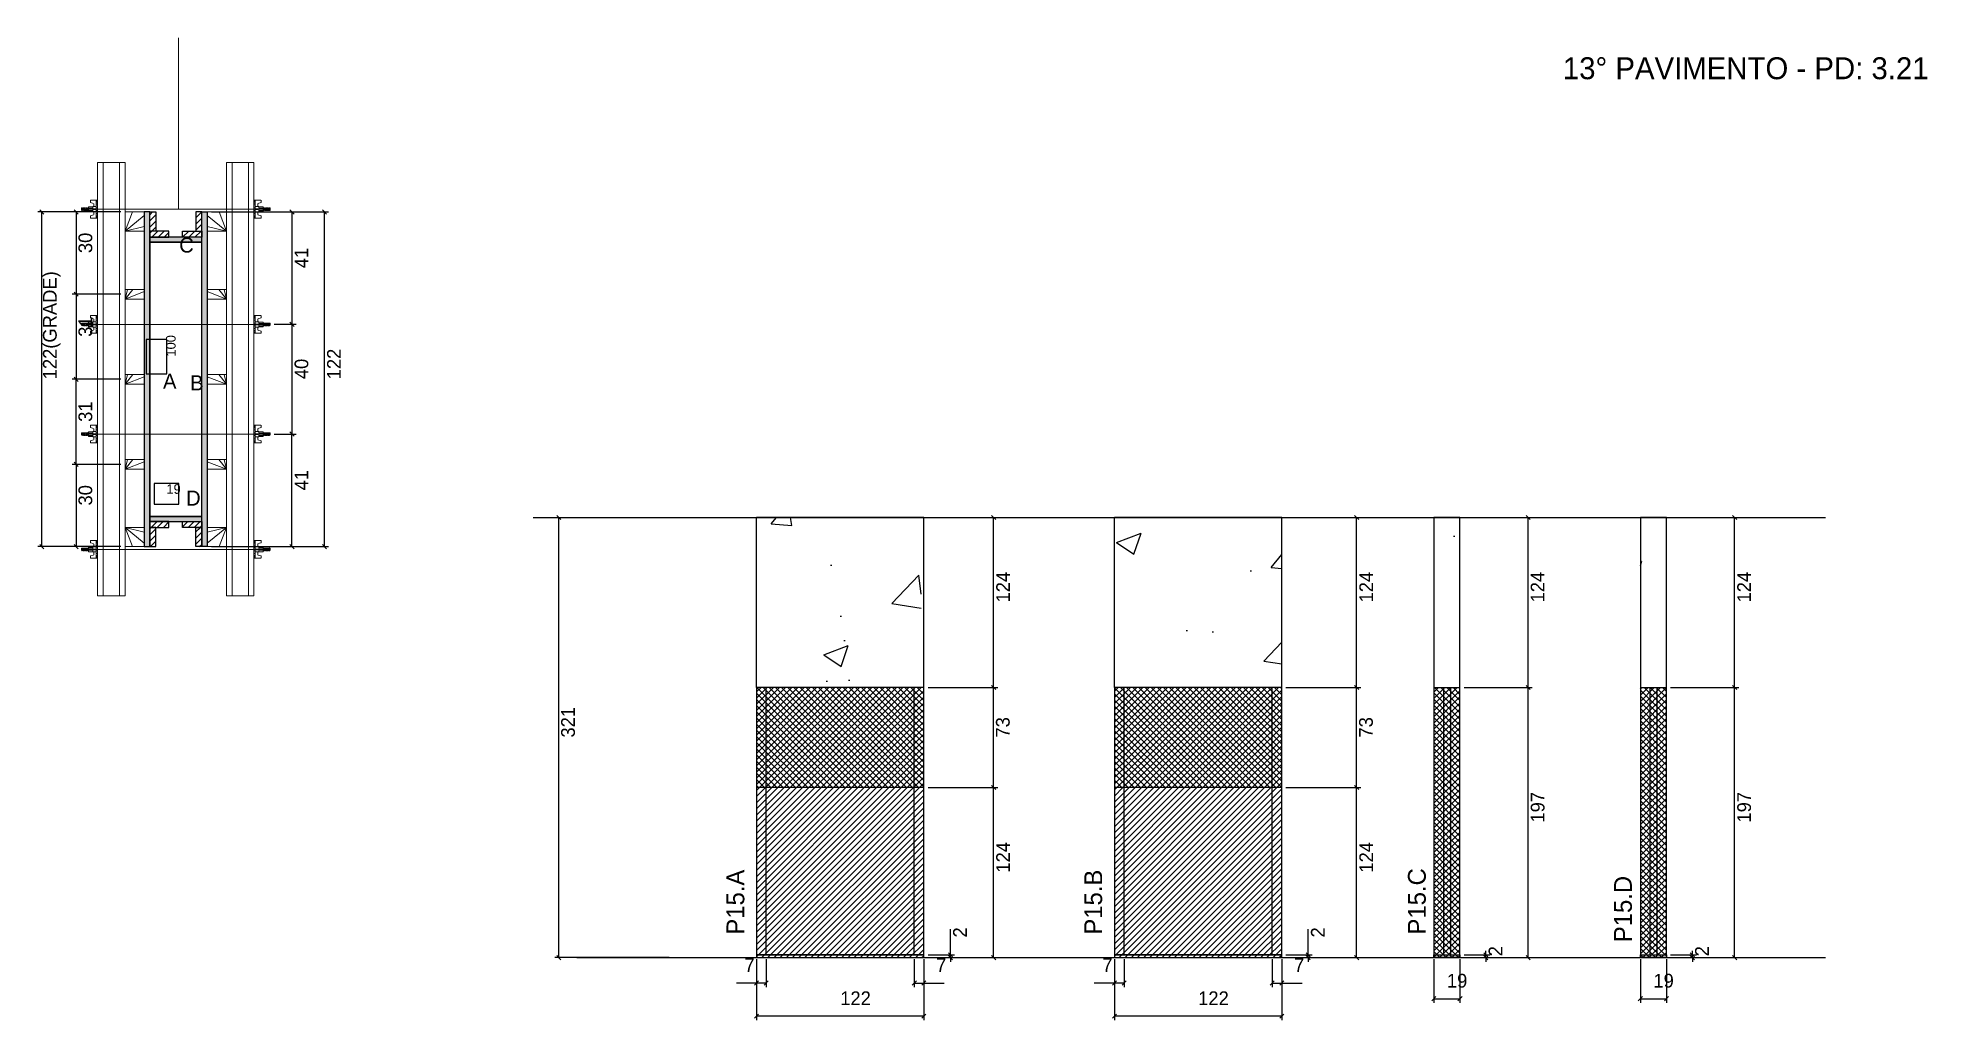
# Model space of a CAD drawing. Header units: metres. Extents: x 7653 to 9030, y 8696 to 9413.
import ezdxf

# ---------------------------------------------------------------- set-up
doc = ezdxf.new("R2010")
doc.units = ezdxf.units.M
for name, color, linetype in [('CHAPA', 7, 'Continuous'), ('COTA', 7, 'Continuous'), ('Hachura', 7, 'Continuous'), ('Madeira', 7, 'Continuous'), ('NIVEL 2° PAV.', 7, 'Continuous'), ('NOMENCLATURA', 7, 'Continuous'), ('Nível', 7, 'Continuous'), ('Painéis', 7, 'Continuous'), ('Perfil Metálico', 7, 'Continuous'), ('SARR_2.2x7', 7, 'Continuous'), ('SARRAFO', 7, 'Continuous'), ('Texto Seção', 7, 'Continuous'), ('TEXTO_GERAL', 7, 'Continuous')]:
    doc.layers.add(name, color=color, linetype=linetype)

msp = doc.modelspace()

# ---------------------------------------------------------------- texts
at = {"layer": 'COTA', "color": 241, "lineweight": 25}
for s, p in [('30', (7692.8, 9255.8)), ('41', (7850.3, 9244.8)), ('122(GRADE)', (7666.9, 9163.8)), ('31', (7692.8, 9194.8)), ('40', (7850.3, 9163.9)), ('122', (7874, 9163.8)), ('31', (7692.8, 9132.8)), ('41', (7850.3, 9082.8)), ('30', (7692.8, 9071.8))]:
    msp.add_text(s, height=10, rotation=90, dxfattribs=at).set_placement(p)
at = {"layer": 'COTA', "color": 1, "lineweight": 25}
msp.add_text('100', height=7, rotation=90, dxfattribs=at).set_placement((7753.6, 9180.4))
msp.add_text('19', height=7, dxfattribs=at).set_placement((7746.9, 9080.3))
at = {"layer": 'COTA', "color": 240, "lineweight": 25}
for s, p in [('124', (8361.7, 9001.1)), ('124', (8626.4, 9001.1)), ('124', (8751.3, 9001.1)), ('124', (8901.8, 9001.1)), ('73', (8361.5, 8902.6)), ('73', (8626.2, 8902.6)), ('197', (8751.3, 8840.6)), ('197', (8901.8, 8840.6)), ('124', (8361.7, 8804.1)), ('124', (8626.4, 8804.1)), ('2', (8330.3, 8756.8)), ('2', (8591.1, 8756.8)), ('2', (8720.6, 8743.1)), ('2', (8871.1, 8743.1))]:
    msp.add_text(s, height=10, rotation=90, dxfattribs=at).set_placement(p)
for s, p in [('7', (8168.2, 8731.7)), ('7', (8307.9, 8731.7)), ('7', (8429, 8731.7)), ('7', (8568.8, 8731.7)), ('122', (8238, 8707.5)), ('122', (8498.9, 8707.5)), ('19', (8680.2, 8720.3)), ('19', (8830.7, 8720.3))]:
    msp.add_text(s, height=10, dxfattribs=at).set_placement(p)
at = {"layer": 'NIVEL 2° PAV.', "color": 240, "lineweight": 25}
msp.add_text('321', height=10, rotation=90, dxfattribs=at).set_placement((8044.6, 8902.6))
at = {"layer": 'NOMENCLATURA', "color": 2, "lineweight": 25}
msp.add_text('13° PAVIMENTO - PD: 3.21', height=16, dxfattribs=at).set_placement((8764.7, 9382.6))
at = {"layer": 'Texto Seção', "color": 7, "lineweight": 15}
for s, p in [('P15.A', (8168.1, 8758.9)), ('P15.B', (8428.9, 8758.9)), ('P15.C', (8664.8, 8759)), ('P15.D', (8815, 8753.4))]:
    msp.add_text(s, height=13, rotation=90, dxfattribs=at).set_placement(p)
at = {"layer": 'TEXTO_GERAL', "color": 7, "lineweight": 25}
for s, p in [('C', (7756.2, 9256.2)), ('A', (7744.4, 9156.9)), ('B', (7764.2, 9155.7)), ('D', (7761.2, 9071.7))]:
    msp.add_text(s, height=11, dxfattribs=at).set_placement(p)

# ---------------------------------------------------------------- hatches: boundary and pattern name
at = {"layer": 'COTA'}
h = msp.add_hatch(dxfattribs=at)
h.set_pattern_fill('AR-CONC')
h.paths.add_polyline_path([(8177, 9063.1), (8177, 8939.1), (8297, 8939.1), (8297, 9063.1), (8177, 9063.1)])
h = msp.add_hatch(dxfattribs=at)
h.set_pattern_fill('AR-CONC')
h.paths.add_polyline_path([(8437.9, 9063.1), (8437.9, 8939.1), (8559.9, 8939.1), (8559.9, 9063.1), (8437.9, 9063.1)])
h = msp.add_hatch(dxfattribs=at)
h.set_pattern_fill('AR-CONC')
h.paths.add_polyline_path([(8689.7, 8939.1), (8689.7, 9063.1), (8670.7, 9063.1), (8670.7, 8939.1), (8689.7, 8939.1)])
h = msp.add_hatch(dxfattribs=at)
h.set_pattern_fill('AR-CONC')
h.paths.add_polyline_path([(8840.2, 8939.1), (8840.2, 9063.1), (8821.2, 9063.1), (8821.2, 8939.1), (8840.2, 8939.1), (8840.2, 8939.1)])
at = {"layer": 'Hachura'}
h = msp.add_hatch(color=7, dxfattribs=at)
h.dxf.hatch_style = 1
h.paths.add_polyline_path([(7734.7, 9285.8), (7730.7, 9285.8), (7730.7, 9041.8), (7734.7, 9041.8), (7734.7, 9285.8)])
h = msp.add_hatch(color=7, dxfattribs=at)
h.dxf.hatch_style = 1
h.paths.add_polyline_path([(7734.7, 9285.8), (7730.7, 9285.8), (7730.7, 9041.8), (7734.7, 9041.8), (7734.7, 9285.8)])
h = msp.add_hatch(dxfattribs=at)
h.set_pattern_fill('ANSI31')
h.paths.add_polyline_path([(7734.7, 9271.8), (7739.1, 9271.8), (7739.1, 9285.8), (7734.7, 9285.8), (7734.7, 9271.8)])
h = msp.add_hatch(dxfattribs=at)
h.set_pattern_fill('ANSI31')
h.paths.add_polyline_path([(7772.7, 9271.8), (7768.3, 9271.8), (7768.3, 9285.8), (7772.7, 9285.8), (7772.7, 9271.8)])
h = msp.add_hatch(color=7, dxfattribs=at)
h.dxf.hatch_style = 1
h.paths.add_polyline_path([(7772.7, 9285.8), (7776.7, 9285.8), (7776.7, 9041.8), (7772.7, 9041.8), (7772.7, 9285.8)])
h = msp.add_hatch(color=7, dxfattribs=at)
h.dxf.hatch_style = 1
h.paths.add_polyline_path([(7772.7, 9285.8), (7776.7, 9285.8), (7776.7, 9041.8), (7772.7, 9041.8), (7772.7, 9285.8)])
h = msp.add_hatch(dxfattribs=at)
h.set_pattern_fill('ANSI31')
h.paths.add_polyline_path([(7734.7, 9267.4), (7734.7, 9271.8), (7748.7, 9271.8), (7748.7, 9267.4), (7734.7, 9267.4)])
h = msp.add_hatch(dxfattribs=at)
h.set_pattern_fill('ANSI31')
h.paths.add_polyline_path([(7772.7, 9267.4), (7772.7, 9271.8), (7758.7, 9271.8), (7758.7, 9267.4), (7772.7, 9267.4)])
h = msp.add_hatch(color=7, dxfattribs=at)
h.dxf.hatch_style = 1
h.paths.add_polyline_path([(7772.7, 9263.8), (7772.7, 9267.4), (7734.7, 9267.4), (7734.7, 9263.8), (7772.7, 9263.8)])
h = msp.add_hatch(color=7, dxfattribs=at)
h.dxf.hatch_style = 1
h.paths.add_polyline_path([(7772.7, 9263.8), (7772.7, 9267.4), (7734.7, 9267.4), (7734.7, 9263.8), (7772.7, 9263.8)])
h = msp.add_hatch(color=7, dxfattribs=at)
h.dxf.hatch_style = 1
h.paths.add_polyline_path([(7772.7, 9060.2), (7772.7, 9063.8), (7734.7, 9063.8), (7734.7, 9060.2), (7772.7, 9060.2)])
h = msp.add_hatch(color=7, dxfattribs=at)
h.dxf.hatch_style = 1
h.paths.add_polyline_path([(7772.7, 9060.2), (7772.7, 9063.8), (7734.7, 9063.8), (7734.7, 9060.2), (7772.7, 9060.2)])
h = msp.add_hatch(dxfattribs=at)
h.set_pattern_fill('ANSI31')
h.paths.add_polyline_path([(7734.7, 9055.8), (7734.7, 9060.2), (7748.7, 9060.2), (7748.7, 9055.8), (7734.7, 9055.8)])
h = msp.add_hatch(dxfattribs=at)
h.set_pattern_fill('ANSI31')
h.paths.add_polyline_path([(7734.7, 9055.8), (7739.1, 9055.8), (7739.1, 9041.8), (7734.7, 9041.8), (7734.7, 9055.8)])
h = msp.add_hatch(dxfattribs=at)
h.set_pattern_fill('ANSI31')
h.paths.add_polyline_path([(7772.7, 9055.8), (7772.7, 9060.2), (7758.7, 9060.2), (7758.7, 9055.8), (7772.7, 9055.8)])
h = msp.add_hatch(dxfattribs=at)
h.set_pattern_fill('ANSI31')
h.paths.add_polyline_path([(7772.7, 9055.8), (7768.3, 9055.8), (7768.3, 9041.8), (7772.7, 9041.8), (7772.7, 9055.8)])
h = msp.add_hatch(dxfattribs=at)
h.set_pattern_fill('ANSI37')
h.paths.add_polyline_path([(8177, 8939.1), (8177, 8866.1), (8299, 8866.1), (8299, 8939.1), (8177, 8939.1), (8177, 8939.1)])
h = msp.add_hatch(dxfattribs=at)
h.set_pattern_fill('ANSI37')
h.paths.add_polyline_path([(8437.9, 8939.1), (8437.9, 8866.1), (8559.9, 8866.1), (8559.9, 8939.1), (8437.9, 8939.1)])
h = msp.add_hatch(dxfattribs=at)
h.set_pattern_fill('ANSI37')
h.paths.add_polyline_path([(8689.7, 8742.1), (8689.7, 8939.1), (8670.7, 8939.1), (8670.7, 8742.1), (8689.7, 8742.1), (8689.7, 8742.1)])
h = msp.add_hatch(dxfattribs=at)
h.set_pattern_fill('ANSI37')
h.paths.add_polyline_path([(8840.2, 8742.1), (8840.2, 8939.1), (8821.2, 8939.1), (8821.2, 8742.1), (8840.2, 8742.1), (8840.2, 8742.1)])
h = msp.add_hatch(dxfattribs=at)
h.set_pattern_fill('ANSI31')
h.paths.add_polyline_path([(8299, 8866.1), (8177, 8866.1), (8177, 8742.1), (8299, 8742.1), (8299, 8866.1)])
h = msp.add_hatch(dxfattribs=at)
h.set_pattern_fill('ANSI31')
h.paths.add_polyline_path([(8559.9, 8866.1), (8437.9, 8866.1), (8437.9, 8742.1), (8559.9, 8742.1), (8559.9, 8866.1)])

# ---------------------------------------------------------------- linework, layer by layer
at = {"layer": 'CHAPA', "color": 1, "lineweight": 25}
for points in [[(7734.7, 9285.8), (7730.7, 9285.8), (7730.7, 9041.8), (7734.7, 9041.8)], [(7734.7, 9285.8), (7730.7, 9285.8), (7730.7, 9041.8), (7734.7, 9041.8)], [(7772.7, 9285.8), (7776.7, 9285.8), (7776.7, 9041.8), (7772.7, 9041.8)], [(7772.7, 9285.8), (7776.7, 9285.8), (7776.7, 9041.8), (7772.7, 9041.8)], [(7772.7, 9263.8), (7772.7, 9267.4), (7734.7, 9267.4), (7734.7, 9263.8)], [(7772.7, 9263.8), (7772.7, 9267.4), (7734.7, 9267.4), (7734.7, 9263.8)], [(7772.7, 9060.2), (7772.7, 9063.8), (7734.7, 9063.8), (7734.7, 9060.2)], [(7772.7, 9060.2), (7772.7, 9063.8), (7734.7, 9063.8), (7734.7, 9060.2)]]:
    msp.add_lwpolyline(points, close=True, dxfattribs=at)
at = {"layer": 'COTA', "color": 241, "lineweight": 25}
for p, q in [((7713.7, 9285.8), (7653.1, 9285.8)), ((7656.1, 9041.8), (7656.1, 9285.8)), ((7713.7, 9285.8), (7678.1, 9285.8)), ((7681.1, 9285.8), (7681.1, 9225.8)), ((7779.7, 9285.8), (7865.1, 9285.8)), ((7813.7, 9285.8), (7841.4, 9285.8)), ((7838.4, 9285.8), (7838.4, 9203.9)), ((7862.1, 9041.8), (7862.1, 9285.8)), ((7713.7, 9225.8), (7678.1, 9225.8)), ((7713.7, 9225.8), (7678.1, 9225.8)), ((7681.1, 9225.8), (7681.1, 9163.8)), ((7825.5, 9203.9), (7841.4, 9203.9)), ((7825.5, 9203.9), (7841.4, 9203.9)), ((7838.4, 9203.9), (7838.4, 9123.9)), ((7713.7, 9163.8), (7678.1, 9163.8)), ((7713.7, 9163.8), (7678.1, 9163.8)), ((7681.1, 9101.8), (7681.1, 9163.8)), ((7825.5, 9123.9), (7841.4, 9123.9)), ((7825.5, 9123.9), (7841.4, 9123.9)), ((7838.4, 9041.8), (7838.4, 9123.9)), ((7713.7, 9101.8), (7678.1, 9101.8)), ((7713.7, 9101.8), (7678.1, 9101.8)), ((7681.1, 9101.8), (7681.1, 9041.8)), ((8299, 9063.1), (8177, 9063.1)), ((8177, 8939.1), (8177, 9063.1)), ((8299, 8939.1), (8299, 9063.1)), ((8559.9, 9063.1), (8437.9, 9063.1)), ((8437.9, 8939.1), (8437.9, 9063.1)), ((8559.9, 8939.1), (8559.9, 9063.1)), ((7713.7, 9041.8), (7653.1, 9041.8)), ((7713.7, 9041.8), (7678.1, 9041.8)), ((7779.7, 9041.8), (7865.1, 9041.8)), ((7813.7, 9041.8), (7841.4, 9041.8))]:
    msp.add_line(p, q, dxfattribs=at)
at = {"layer": 'COTA', "color": 0, "lineweight": 25}
for p, q in [((7657.6, 9284.3), (7654.6, 9287.3)), ((7682.6, 9284.3), (7679.6, 9287.3)), ((7839.9, 9284.3), (7836.9, 9287.3)), ((7863.6, 9284.3), (7860.6, 9287.3)), ((7679.6, 9227.3), (7682.6, 9224.3)), ((7682.6, 9224.3), (7679.6, 9227.3)), ((7836.9, 9205.4), (7839.9, 9202.4)), ((7839.9, 9202.4), (7836.9, 9205.4)), ((7679.6, 9165.3), (7682.6, 9162.3)), ((7682.6, 9162.3), (7679.6, 9165.3)), ((7839.9, 9122.4), (7836.9, 9125.4)), ((7836.9, 9125.4), (7839.9, 9122.4)), ((7682.6, 9100.3), (7679.6, 9103.3)), ((7679.6, 9103.3), (7682.6, 9100.3)), ((8351.3, 9061.6), (8348.3, 9064.6)), ((8615.9, 9061.6), (8612.9, 9064.6)), ((8740.9, 9061.6), (8737.9, 9064.6)), ((8891.4, 9061.6), (8888.4, 9064.6)), ((7654.6, 9043.3), (7657.6, 9040.3)), ((7679.6, 9043.3), (7682.6, 9040.3)), ((7836.9, 9043.3), (7839.9, 9040.3)), ((7860.6, 9043.3), (7863.6, 9040.3)), ((8351.3, 8937.6), (8348.3, 8940.6)), ((8348.3, 8940.6), (8351.3, 8937.6)), ((8615.9, 8937.6), (8612.9, 8940.6)), ((8612.9, 8940.6), (8615.9, 8937.6)), ((8737.9, 8940.6), (8740.9, 8937.6)), ((8740.9, 8937.6), (8737.9, 8940.6)), ((8888.4, 8940.6), (8891.4, 8937.6)), ((8891.4, 8937.6), (8888.4, 8940.6)), ((8351.3, 8864.6), (8348.3, 8867.6)), ((8348.3, 8867.6), (8351.3, 8864.6)), ((8615.9, 8864.6), (8612.9, 8867.6)), ((8612.9, 8867.6), (8615.9, 8864.6)), ((8316.8, 8745.6), (8319.8, 8742.6)), ((8577.6, 8745.6), (8580.6, 8742.6)), ((8707.1, 8745.6), (8710.1, 8742.6)), ((8857.6, 8745.6), (8860.6, 8742.6)), ((8319.8, 8740.6), (8316.8, 8743.6)), ((8348.3, 8743.6), (8351.3, 8740.6)), ((8580.6, 8740.6), (8577.6, 8743.6)), ((8612.9, 8743.6), (8615.9, 8740.6)), ((8710.1, 8740.6), (8707.1, 8743.6)), ((8737.9, 8743.6), (8740.9, 8740.6)), ((8860.6, 8740.6), (8857.6, 8743.6)), ((8888.4, 8743.6), (8891.4, 8740.6)), ((8178.5, 8725.1), (8175.5, 8722.1)), ((8182.5, 8722.1), (8185.5, 8725.1)), ((8293.5, 8725.1), (8290.5, 8722.1)), ((8297.5, 8722.1), (8300.5, 8725.1)), ((8439.4, 8725.1), (8436.4, 8722.1)), ((8443.4, 8722.1), (8446.4, 8725.1)), ((8554.4, 8725.1), (8551.4, 8722.1)), ((8558.4, 8722.1), (8561.4, 8725.1)), ((8672.2, 8713.7), (8669.2, 8710.7)), ((8688.2, 8710.7), (8691.2, 8713.7)), ((8822.7, 8713.7), (8819.7, 8710.7)), ((8838.7, 8710.7), (8841.7, 8713.7)), ((8178.5, 8701), (8175.5, 8698)), ((8297.5, 8698), (8300.5, 8701)), ((8439.4, 8701), (8436.4, 8698)), ((8558.4, 8698), (8561.4, 8701))]:
    msp.add_line(p, q, dxfattribs=at)
at = {"layer": 'COTA', "color": 180, "lineweight": 25}
for p, q in [((7747.1, 9192.9), (7732.1, 9192.9)), ((7732.1, 9192.9), (7732.1, 9167.9)), ((7747.1, 9167.9), (7747.1, 9192.9)), ((7732.1, 9167.9), (7747.1, 9167.9)), ((7755.9, 9087.8), (7737.9, 9087.8)), ((7737.9, 9087.8), (7737.9, 9072.8)), ((7755.9, 9072.8), (7755.9, 9087.8)), ((7737.9, 9072.8), (7755.9, 9072.8))]:
    msp.add_line(p, q, dxfattribs=at)
at = {"layer": 'COTA', "color": 4, "lineweight": 25}
for p, q in [((8302, 9063.1), (8352.8, 9063.1)), ((8349.8, 8939.1), (8349.8, 9063.1)), ((8562.9, 9063.1), (8617.4, 9063.1)), ((8614.4, 8939.1), (8614.4, 9063.1)), ((8692.7, 9063.1), (8742.4, 9063.1)), ((8739.4, 8939.1), (8739.4, 9063.1)), ((8843.2, 9063.1), (8892.9, 9063.1)), ((8889.9, 8939.1), (8889.9, 9063.1)), ((8302, 8939.1), (8352.8, 8939.1)), ((8302, 8939.1), (8352.8, 8939.1)), ((8349.8, 8866.1), (8349.8, 8939.1)), ((8562.9, 8939.1), (8617.4, 8939.1)), ((8562.9, 8939.1), (8617.4, 8939.1)), ((8614.4, 8866.1), (8614.4, 8939.1)), ((8692.7, 8939.1), (8742.4, 8939.1)), ((8692.7, 8939.1), (8742.4, 8939.1)), ((8739.4, 8742.1), (8739.4, 8939.1)), ((8843.2, 8939.1), (8892.9, 8939.1)), ((8843.2, 8939.1), (8892.9, 8939.1)), ((8889.9, 8742.1), (8889.9, 8939.1)), ((8302, 8866.1), (8352.8, 8866.1)), ((8302, 8866.1), (8352.8, 8866.1)), ((8349.8, 8742.1), (8349.8, 8866.1)), ((8562.9, 8866.1), (8617.4, 8866.1)), ((8562.9, 8866.1), (8617.4, 8866.1)), ((8614.4, 8742.1), (8614.4, 8866.1)), ((8318.3, 8744.1), (8318.3, 8762.9)), ((8579.1, 8744.1), (8579.1, 8762.9)), ((8708.6, 8744.1), (8708.6, 8747.1)), ((8859.1, 8744.1), (8859.1, 8747.1)), ((8177, 8741.1), (8177, 8696.5)), ((8177, 8739.1), (8177, 8720.6)), ((8184, 8741.1), (8184, 8720.6)), ((8292, 8741.1), (8292, 8720.6)), ((8299, 8741.1), (8299, 8696.5)), ((8299, 8739.1), (8299, 8720.6)), ((8302, 8744.1), (8321.3, 8744.1)), ((8302, 8742.1), (8321.3, 8742.1)), ((8302, 8742.1), (8352.8, 8742.1)), ((8318.3, 8742.1), (8318.3, 8744.1)), ((8318.3, 8742.1), (8318.3, 8739.1)), ((8437.9, 8741.1), (8437.9, 8696.5)), ((8437.9, 8739.1), (8437.9, 8720.6)), ((8444.9, 8741.1), (8444.9, 8720.6)), ((8552.9, 8741.1), (8552.9, 8720.6)), ((8559.9, 8741.1), (8559.9, 8696.5)), ((8559.9, 8739.1), (8559.9, 8720.6)), ((8562.9, 8744.1), (8582.1, 8744.1)), ((8562.9, 8742.1), (8582.1, 8742.1)), ((8562.9, 8742.1), (8617.4, 8742.1)), ((8579.1, 8742.1), (8579.1, 8744.1)), ((8579.1, 8742.1), (8579.1, 8739.1)), ((8670.7, 8741.1), (8670.7, 8709.2)), ((8689.7, 8741.1), (8689.7, 8709.2)), ((8692.7, 8744.1), (8711.6, 8744.1)), ((8692.7, 8742.1), (8711.6, 8742.1)), ((8692.7, 8742.1), (8742.4, 8742.1)), ((8708.6, 8742.1), (8708.6, 8744.1)), ((8708.6, 8742.1), (8708.6, 8739.1)), ((8821.2, 8741.1), (8821.2, 8709.2)), ((8840.2, 8741.1), (8840.2, 8709.2)), ((8843.2, 8744.1), (8862.1, 8744.1)), ((8843.2, 8742.1), (8862.1, 8742.1)), ((8843.2, 8742.1), (8892.9, 8742.1)), ((8859.1, 8742.1), (8859.1, 8744.1)), ((8859.1, 8742.1), (8859.1, 8739.1)), ((8177, 8723.6), (8162.3, 8723.6)), ((8184, 8723.6), (8177, 8723.6)), ((8292, 8723.6), (8299, 8723.6)), ((8299, 8723.6), (8313.8, 8723.6)), ((8437.9, 8723.6), (8423.2, 8723.6)), ((8444.9, 8723.6), (8437.9, 8723.6)), ((8552.9, 8723.6), (8559.9, 8723.6)), ((8559.9, 8723.6), (8574.6, 8723.6)), ((8670.7, 8712.2), (8689.7, 8712.2)), ((8821.2, 8712.2), (8840.2, 8712.2)), ((8299, 8699.5), (8177, 8699.5)), ((8559.9, 8699.5), (8437.9, 8699.5))]:
    msp.add_line(p, q, dxfattribs=at)
at = {"layer": 'COTA', "color": 241, "lineweight": 25}
for points in [[(8689.7, 8939.1), (8689.7, 9063.1), (8670.7, 9063.1), (8670.7, 8939.1)], [(8840.2, 8939.1), (8840.2, 9063.1), (8821.2, 9063.1), (8821.2, 8939.1)]]:
    msp.add_lwpolyline(points, dxfattribs=at)
at = {"layer": 'Hachura', "color": 0, "lineweight": 9}
for p, q in [((7685.2, 9288.8), (7684.9, 9288.5)), ((7684.9, 9288.5), (7684.9, 9287.2)), ((7685.2, 9286.9), (7684.9, 9287.2)), ((7685.5, 9288.8), (7685.2, 9288.8)), ((7685.2, 9286.9), (7685.2, 9288.8)), ((7685.9, 9286.9), (7685.2, 9288.2)), ((7685.8, 9286.8), (7685.2, 9287.9)), ((7685.2, 9287.4), (7685.6, 9286.8)), ((7685.2, 9287.2), (7685.3, 9286.9)), ((7685.5, 9288.8), (7686.5, 9286.9)), ((7685.5, 9288.8), (7686.5, 9286.9)), ((7685.6, 9288.9), (7686.7, 9286.8)), ((7686.9, 9286.8), (7685.9, 9288.9)), ((7685.9, 9286.9), (7686.5, 9286.9)), ((7686.7, 9288.8), (7686.1, 9288.8)), ((7687, 9286.9), (7686.1, 9288.8)), ((7686.7, 9288.8), (7687.7, 9286.9)), ((7686.8, 9288.9), (7687.9, 9286.8)), ((7688.1, 9286.8), (7687, 9288.9)), ((7687.7, 9286.9), (7687, 9286.9)), ((7687.9, 9288.8), (7687.2, 9288.8)), ((7688.2, 9286.9), (7687.2, 9288.8)), ((7687.4, 9288.8), (7687.2, 9288.8)), ((7687.9, 9288.8), (7688.8, 9286.9)), ((7688, 9288.9), (7689, 9286.8)), ((7689.3, 9286.8), (7688.2, 9288.9)), ((7688.4, 9286.9), (7688.2, 9286.9)), ((7689, 9288.8), (7688.4, 9288.8)), ((7689.3, 9286.9), (7688.4, 9288.8)), ((7688.4, 9286.9), (7688.8, 9286.9)), ((7689, 9288.8), (7690, 9286.9)), ((7689.3, 9286.9), (7690, 9286.9)), ((7690, 9287.7), (7689.4, 9288.9)), ((7690, 9287.9), (7689.5, 9288.8)), ((7690, 9288.8), (7689.5, 9288.8)), ((7690, 9286.1), (7690, 9289.5)), ((7690, 9289.5), (7693.2, 9289.5)), ((7690, 9288.5), (7693.2, 9288.5)), ((7690, 9286.9), (7693.2, 9286.9)), ((7693.2, 9286.1), (7690, 9286.1)), ((7690.1, 9286.1), (7690.1, 9289.5)), ((7691.5, 9294.3), (7691.5, 9292.6)), ((7691.5, 9292.6), (7693.7, 9292)), ((7691.5, 9283), (7693.7, 9283.6)), ((7691.5, 9281.4), (7691.5, 9283)), ((7696.7, 9294.3), (7691.6, 9294.3)), ((7693.2, 9289.7), (7693.2, 9285.9)), ((7695.8, 9289.7), (7693.2, 9289.7)), ((7693.2, 9285.9), (7693.2, 9286.1)), ((7693.2, 9285.9), (7693.2, 9286.1)), ((7693.2, 9285.9), (7695.8, 9285.9)), ((7695.8, 9288.1), (7693.8, 9288.1)), ((7693.8, 9287.6), (7695.8, 9287.6)), ((7694, 9291.7), (7694, 9289.7)), ((7694, 9283.9), (7694, 9285.9)), ((7695.8, 9294.3), (7695.8, 9281.4)), ((7695.8, 9294.3), (7695.8, 9289.1)), ((7695.8, 9294.1), (7696.7, 9294.1)), ((7695.8, 9293.9), (7696.7, 9293.9)), ((7695.8, 9293.6), (7696.7, 9293.6)), ((7695.8, 9293.1), (7696.7, 9293.1)), ((7695.8, 9292.3), (7696.7, 9292.3)), ((7695.8, 9290.9), (7696.7, 9290.9)), ((7695.8, 9287.8), (7695.8, 9289.7)), ((7695.8, 9289.1), (7695.8, 9288.5)), ((7695.8, 9287.8), (7696.7, 9287.8)), ((7695.8, 9284.8), (7696.7, 9284.8)), ((7695.8, 9283.4), (7696.7, 9283.4)), ((7695.8, 9282.5), (7696.7, 9282.5)), ((7695.8, 9282), (7696.7, 9282)), ((7696.1, 9288.8), (7695.9, 9288.8)), ((7695.9, 9286.8), (7696.4, 9286.8)), ((7696.5, 9288.8), (7696.1, 9288.8)), ((7696.7, 9281.4), (7696.7, 9294.3)), ((7696.7, 9282.3), (7696.7, 9290.1)), ((7810.7, 9281.4), (7810.7, 9294.3)), ((7810.7, 9294.3), (7815.8, 9294.3)), ((7811.6, 9294.1), (7810.7, 9294.1)), ((7811.6, 9293.9), (7810.7, 9293.9)), ((7811.6, 9293.6), (7810.7, 9293.6)), ((7811.6, 9293.1), (7810.7, 9293.1)), ((7811.6, 9292.3), (7810.7, 9292.3)), ((7811.6, 9290.9), (7810.7, 9290.9)), ((7810.7, 9282.3), (7810.7, 9290.1)), ((7811.6, 9287.8), (7810.7, 9287.8)), ((7811.6, 9284.8), (7810.7, 9284.8)), ((7811.6, 9283.4), (7810.7, 9283.4)), ((7811.6, 9282.5), (7810.7, 9282.5)), ((7811.6, 9282), (7810.7, 9282)), ((7810.8, 9288.8), (7811.3, 9288.8)), ((7811.5, 9286.8), (7811, 9286.8)), ((7811.3, 9288.8), (7811.5, 9288.8)), ((7811.6, 9294.3), (7811.6, 9281.4)), ((7811.6, 9294.3), (7811.6, 9289.1)), ((7811.6, 9287.8), (7811.6, 9289.7)), ((7811.6, 9289.7), (7814.2, 9289.7)), ((7811.6, 9289.1), (7811.6, 9288.5)), ((7811.6, 9288.1), (7813.6, 9288.1)), ((7813.6, 9287.6), (7811.6, 9287.6)), ((7814.2, 9285.9), (7811.6, 9285.9)), ((7813.4, 9291.7), (7813.4, 9289.7)), ((7813.4, 9283.9), (7813.4, 9285.9)), ((7815.9, 9292.6), (7813.6, 9292)), ((7815.9, 9283), (7813.6, 9283.6)), ((7814.2, 9289.7), (7814.2, 9285.9)), ((7817.4, 9289.5), (7814.2, 9289.5)), ((7817.4, 9288.5), (7814.2, 9288.5)), ((7817.4, 9286.9), (7814.2, 9286.9)), ((7814.2, 9286.1), (7817.4, 9286.1)), ((7814.2, 9285.9), (7814.2, 9286.1)), ((7814.2, 9285.9), (7814.2, 9286.1)), ((7815.9, 9294.3), (7815.9, 9292.6)), ((7815.9, 9281.4), (7815.9, 9283)), ((7817.3, 9286.1), (7817.3, 9289.5)), ((7817.4, 9286.1), (7817.4, 9289.5)), ((7817.4, 9287.7), (7818, 9288.9)), ((7818.4, 9288.8), (7817.4, 9286.9)), ((7817.4, 9287.9), (7817.9, 9288.8)), ((7817.4, 9288.8), (7817.9, 9288.8)), ((7818, 9286.9), (7817.4, 9286.9)), ((7818, 9286.9), (7819, 9288.8)), ((7818.1, 9286.8), (7819.2, 9288.9)), ((7819.4, 9288.9), (7818.4, 9286.8)), ((7818.4, 9288.8), (7819, 9288.8)), ((7819.5, 9288.8), (7818.6, 9286.9)), ((7819, 9286.9), (7818.6, 9286.9)), ((7819, 9286.9), (7819.2, 9286.9)), ((7819.2, 9286.9), (7820.2, 9288.8)), ((7819.3, 9286.8), (7820.4, 9288.9)), ((7820.6, 9288.9), (7819.5, 9286.8)), ((7819.5, 9288.8), (7820.2, 9288.8)), ((7820.7, 9288.8), (7819.7, 9286.9)), ((7819.7, 9286.9), (7820.4, 9286.9)), ((7820, 9288.8), (7820.2, 9288.8)), ((7820.4, 9286.8), (7821.5, 9288.9)), ((7820.4, 9286.9), (7821.3, 9288.8)), ((7821.8, 9288.9), (7820.7, 9286.8)), ((7820.7, 9288.8), (7821.3, 9288.8)), ((7821.9, 9288.8), (7820.9, 9286.9)), ((7821.9, 9288.8), (7820.9, 9286.9)), ((7821.5, 9286.9), (7820.9, 9286.9)), ((7821.5, 9286.9), (7822.2, 9288.2)), ((7821.6, 9286.8), (7822.2, 9287.9)), ((7822.2, 9287.4), (7821.8, 9286.8)), ((7821.9, 9288.8), (7822.2, 9288.8)), ((7822.2, 9287.2), (7822, 9286.9)), ((7822.2, 9288.8), (7822.5, 9288.5)), ((7822.2, 9286.9), (7822.2, 9288.8)), ((7822.2, 9286.9), (7822.5, 9287.2)), ((7822.5, 9288.5), (7822.5, 9287.2)), ((7695.8, 9281.4), (7691.5, 9281.4)), ((7695.8, 9281.7), (7696.7, 9281.7)), ((7695.8, 9281.5), (7696.7, 9281.5)), ((7695.8, 9281.4), (7696.7, 9281.4)), ((7811.6, 9281.7), (7810.7, 9281.7)), ((7811.6, 9281.5), (7810.7, 9281.5)), ((7811.6, 9281.4), (7810.7, 9281.4)), ((7811.6, 9281.4), (7815.9, 9281.4)), ((7685.2, 9204.8), (7684.9, 9204.5)), ((7684.9, 9204.5), (7684.9, 9203.2)), ((7685.2, 9202.9), (7684.9, 9203.2)), ((7685.5, 9204.8), (7685.2, 9204.8)), ((7685.2, 9202.9), (7685.2, 9204.8)), ((7685.9, 9202.9), (7685.2, 9204.2)), ((7685.8, 9202.8), (7685.2, 9203.9)), ((7685.2, 9203.4), (7685.6, 9202.8)), ((7685.2, 9203.2), (7685.3, 9202.9)), ((7685.5, 9204.8), (7686.5, 9202.9)), ((7685.5, 9204.8), (7686.5, 9202.9)), ((7685.6, 9204.9), (7686.7, 9202.8)), ((7686.9, 9202.8), (7685.9, 9204.9)), ((7685.9, 9202.9), (7686.5, 9202.9)), ((7686.7, 9204.8), (7686.1, 9204.8)), ((7687, 9202.9), (7686.1, 9204.8)), ((7686.7, 9204.8), (7687.7, 9202.9)), ((7686.8, 9204.9), (7687.9, 9202.8)), ((7688.1, 9202.8), (7687, 9204.9)), ((7687.7, 9202.9), (7687, 9202.9)), ((7687.9, 9204.8), (7687.2, 9204.8)), ((7688.2, 9202.9), (7687.2, 9204.8)), ((7687.4, 9204.8), (7687.2, 9204.8)), ((7687.9, 9204.8), (7688.8, 9202.9)), ((7688, 9204.9), (7689, 9202.8)), ((7689.3, 9202.8), (7688.2, 9204.9)), ((7688.4, 9202.9), (7688.2, 9202.9)), ((7689, 9204.8), (7688.4, 9204.8)), ((7689.3, 9202.9), (7688.4, 9204.8)), ((7688.4, 9202.9), (7688.8, 9202.9)), ((7689, 9204.8), (7690, 9202.9)), ((7689.3, 9202.9), (7690, 9202.9)), ((7690, 9203.7), (7689.4, 9204.9)), ((7690, 9203.9), (7689.5, 9204.8)), ((7690, 9204.8), (7689.5, 9204.8)), ((7690, 9202.1), (7690, 9205.5)), ((7690, 9205.5), (7693.2, 9205.5)), ((7690, 9204.5), (7693.2, 9204.5)), ((7690, 9202.9), (7693.2, 9202.9)), ((7693.2, 9202.1), (7690, 9202.1)), ((7690.1, 9202.1), (7690.1, 9205.5)), ((7691.5, 9210.3), (7691.5, 9208.6)), ((7691.5, 9208.6), (7693.7, 9208)), ((7691.5, 9199), (7693.7, 9199.6)), ((7696.7, 9210.3), (7691.6, 9210.3)), ((7693.2, 9205.7), (7693.2, 9201.9)), ((7695.8, 9205.7), (7693.2, 9205.7)), ((7693.2, 9201.9), (7693.2, 9202.1)), ((7693.2, 9201.9), (7693.2, 9202.1)), ((7693.2, 9201.9), (7695.8, 9201.9)), ((7695.8, 9204.1), (7693.8, 9204.1)), ((7693.8, 9203.6), (7695.8, 9203.6)), ((7694, 9207.7), (7694, 9205.7)), ((7694, 9199.9), (7694, 9201.9)), ((7695.8, 9210.3), (7695.8, 9197.4)), ((7695.8, 9210.3), (7695.8, 9205.1)), ((7695.8, 9210.1), (7696.7, 9210.1)), ((7695.8, 9209.9), (7696.7, 9209.9)), ((7695.8, 9209.6), (7696.7, 9209.6)), ((7695.8, 9209.1), (7696.7, 9209.1)), ((7695.8, 9208.3), (7696.7, 9208.3)), ((7695.8, 9206.9), (7696.7, 9206.9)), ((7695.8, 9203.8), (7695.8, 9205.7)), ((7695.8, 9205.1), (7695.8, 9204.5)), ((7695.8, 9203.8), (7696.7, 9203.8)), ((7695.8, 9200.8), (7696.7, 9200.8)), ((7695.8, 9199.4), (7696.7, 9199.4)), ((7696.1, 9204.8), (7695.9, 9204.8)), ((7695.9, 9202.8), (7696.4, 9202.8)), ((7696.5, 9204.8), (7696.1, 9204.8)), ((7696.7, 9197.4), (7696.7, 9210.3)), ((7696.7, 9198.3), (7696.7, 9206.1)), ((7810.7, 9197.4), (7810.7, 9210.3)), ((7810.7, 9210.3), (7815.8, 9210.3)), ((7811.6, 9210.1), (7810.7, 9210.1)), ((7811.6, 9209.9), (7810.7, 9209.9)), ((7811.6, 9209.6), (7810.7, 9209.6)), ((7811.6, 9209.1), (7810.7, 9209.1)), ((7811.6, 9208.3), (7810.7, 9208.3)), ((7811.6, 9206.9), (7810.7, 9206.9)), ((7810.7, 9198.3), (7810.7, 9206.1)), ((7811.6, 9203.8), (7810.7, 9203.8)), ((7811.6, 9200.8), (7810.7, 9200.8)), ((7811.6, 9199.4), (7810.7, 9199.4)), ((7810.8, 9204.8), (7811.3, 9204.8)), ((7811.5, 9202.8), (7811, 9202.8)), ((7811.3, 9204.8), (7811.5, 9204.8)), ((7811.6, 9210.3), (7811.6, 9197.4)), ((7811.6, 9210.3), (7811.6, 9205.1)), ((7811.6, 9203.8), (7811.6, 9205.7)), ((7811.6, 9205.7), (7814.2, 9205.7)), ((7811.6, 9205.1), (7811.6, 9204.5)), ((7811.6, 9204.1), (7813.6, 9204.1)), ((7813.6, 9203.6), (7811.6, 9203.6)), ((7814.2, 9201.9), (7811.6, 9201.9)), ((7813.4, 9207.7), (7813.4, 9205.7)), ((7813.4, 9199.9), (7813.4, 9201.9)), ((7815.9, 9208.6), (7813.6, 9208)), ((7815.9, 9199), (7813.6, 9199.6)), ((7814.2, 9205.7), (7814.2, 9201.9)), ((7817.4, 9205.5), (7814.2, 9205.5)), ((7817.4, 9204.5), (7814.2, 9204.5)), ((7817.4, 9202.9), (7814.2, 9202.9)), ((7814.2, 9202.1), (7817.4, 9202.1)), ((7814.2, 9201.9), (7814.2, 9202.1)), ((7814.2, 9201.9), (7814.2, 9202.1)), ((7815.9, 9210.3), (7815.9, 9208.6)), ((7817.3, 9202.1), (7817.3, 9205.5)), ((7817.4, 9202.1), (7817.4, 9205.5)), ((7817.4, 9203.7), (7818, 9204.9)), ((7818.4, 9204.8), (7817.4, 9202.9)), ((7817.4, 9203.9), (7817.9, 9204.8)), ((7817.4, 9204.8), (7817.9, 9204.8)), ((7818, 9202.9), (7817.4, 9202.9)), ((7818, 9202.9), (7819, 9204.8)), ((7818.1, 9202.8), (7819.2, 9204.9)), ((7819.4, 9204.9), (7818.4, 9202.8)), ((7818.4, 9204.8), (7819, 9204.8)), ((7819.5, 9204.8), (7818.6, 9202.9)), ((7819, 9202.9), (7818.6, 9202.9)), ((7819, 9202.9), (7819.2, 9202.9)), ((7819.2, 9202.9), (7820.2, 9204.8)), ((7819.3, 9202.8), (7820.4, 9204.9)), ((7820.6, 9204.9), (7819.5, 9202.8)), ((7819.5, 9204.8), (7820.2, 9204.8)), ((7820.7, 9204.8), (7819.7, 9202.9)), ((7819.7, 9202.9), (7820.4, 9202.9)), ((7820, 9204.8), (7820.2, 9204.8)), ((7820.4, 9202.8), (7821.5, 9204.9)), ((7820.4, 9202.9), (7821.3, 9204.8)), ((7821.8, 9204.9), (7820.7, 9202.8)), ((7820.7, 9204.8), (7821.3, 9204.8)), ((7821.9, 9204.8), (7820.9, 9202.9)), ((7821.9, 9204.8), (7820.9, 9202.9)), ((7821.5, 9202.9), (7820.9, 9202.9)), ((7821.5, 9202.9), (7822.2, 9204.2)), ((7821.6, 9202.8), (7822.2, 9203.9)), ((7822.2, 9203.4), (7821.8, 9202.8)), ((7821.9, 9204.8), (7822.2, 9204.8)), ((7822.2, 9203.2), (7822, 9202.9)), ((7822.2, 9204.8), (7822.5, 9204.5)), ((7822.2, 9202.9), (7822.2, 9204.8)), ((7822.2, 9202.9), (7822.5, 9203.2)), ((7822.5, 9204.5), (7822.5, 9203.2)), ((7691.5, 9197.4), (7691.5, 9199)), ((7695.8, 9197.4), (7691.5, 9197.4)), ((7695.8, 9198.5), (7696.7, 9198.5)), ((7695.8, 9198), (7696.7, 9198)), ((7695.8, 9197.7), (7696.7, 9197.7)), ((7695.8, 9197.5), (7696.7, 9197.5)), ((7695.8, 9197.4), (7696.7, 9197.4)), ((7811.6, 9198.5), (7810.7, 9198.5)), ((7811.6, 9198), (7810.7, 9198)), ((7811.6, 9197.7), (7810.7, 9197.7)), ((7811.6, 9197.5), (7810.7, 9197.5)), ((7811.6, 9197.4), (7810.7, 9197.4)), ((7811.6, 9197.4), (7815.9, 9197.4)), ((7815.9, 9197.4), (7815.9, 9199)), ((7685.2, 9124.8), (7684.9, 9124.5)), ((7684.9, 9124.5), (7684.9, 9123.2)), ((7685.2, 9122.9), (7684.9, 9123.2)), ((7685.5, 9124.8), (7685.2, 9124.8)), ((7685.2, 9122.9), (7685.2, 9124.8)), ((7685.9, 9122.9), (7685.2, 9124.2)), ((7685.8, 9122.8), (7685.2, 9123.9)), ((7685.2, 9123.4), (7685.6, 9122.8)), ((7685.2, 9123.2), (7685.3, 9122.9)), ((7685.5, 9124.8), (7686.5, 9122.9)), ((7685.5, 9124.8), (7686.5, 9122.9)), ((7685.6, 9124.9), (7686.7, 9122.8)), ((7686.9, 9122.8), (7685.9, 9124.9)), ((7685.9, 9122.9), (7686.5, 9122.9)), ((7686.7, 9124.8), (7686.1, 9124.8)), ((7687, 9122.9), (7686.1, 9124.8)), ((7686.7, 9124.8), (7687.7, 9122.9)), ((7686.8, 9124.9), (7687.9, 9122.8)), ((7688.1, 9122.8), (7687, 9124.9)), ((7687.7, 9122.9), (7687, 9122.9)), ((7687.9, 9124.8), (7687.2, 9124.8)), ((7688.2, 9122.9), (7687.2, 9124.8)), ((7687.4, 9124.8), (7687.2, 9124.8)), ((7687.9, 9124.8), (7688.8, 9122.9)), ((7688, 9124.9), (7689, 9122.8)), ((7689.3, 9122.8), (7688.2, 9124.9)), ((7688.4, 9122.9), (7688.2, 9122.9)), ((7689, 9124.8), (7688.4, 9124.8)), ((7689.3, 9122.9), (7688.4, 9124.8)), ((7688.4, 9122.9), (7688.8, 9122.9)), ((7689, 9124.8), (7690, 9122.9)), ((7689.3, 9122.9), (7690, 9122.9)), ((7690, 9123.7), (7689.4, 9124.9)), ((7690, 9123.9), (7689.5, 9124.8)), ((7690, 9124.8), (7689.5, 9124.8)), ((7690, 9122.1), (7690, 9125.5)), ((7690, 9125.5), (7693.2, 9125.5)), ((7690, 9124.5), (7693.2, 9124.5)), ((7690, 9122.9), (7693.2, 9122.9)), ((7693.2, 9122.1), (7690, 9122.1)), ((7690.1, 9122.1), (7690.1, 9125.5)), ((7691.5, 9130.3), (7691.5, 9128.6)), ((7691.5, 9128.6), (7693.7, 9128)), ((7691.5, 9119), (7693.7, 9119.6)), ((7691.5, 9117.4), (7691.5, 9119)), ((7695.8, 9117.4), (7691.5, 9117.4)), ((7696.7, 9130.3), (7691.6, 9130.3)), ((7693.2, 9125.7), (7693.2, 9121.9)), ((7695.8, 9125.7), (7693.2, 9125.7)), ((7693.2, 9121.9), (7693.2, 9122.1)), ((7693.2, 9121.9), (7693.2, 9122.1)), ((7693.2, 9121.9), (7695.8, 9121.9)), ((7695.8, 9124.1), (7693.8, 9124.1)), ((7693.8, 9123.6), (7695.8, 9123.6)), ((7694, 9127.7), (7694, 9125.7)), ((7694, 9119.9), (7694, 9121.9)), ((7695.8, 9130.3), (7695.8, 9117.4)), ((7695.8, 9130.3), (7695.8, 9125.1)), ((7695.8, 9130.1), (7696.7, 9130.1)), ((7695.8, 9129.9), (7696.7, 9129.9)), ((7695.8, 9129.6), (7696.7, 9129.6)), ((7695.8, 9129.1), (7696.7, 9129.1)), ((7695.8, 9128.3), (7696.7, 9128.3)), ((7695.8, 9126.9), (7696.7, 9126.9)), ((7695.8, 9123.8), (7695.8, 9125.7)), ((7695.8, 9125.1), (7695.8, 9124.5)), ((7695.8, 9123.8), (7696.7, 9123.8)), ((7695.8, 9120.8), (7696.7, 9120.8)), ((7695.8, 9119.4), (7696.7, 9119.4)), ((7695.8, 9118.5), (7696.7, 9118.5)), ((7695.8, 9118), (7696.7, 9118)), ((7695.8, 9117.7), (7696.7, 9117.7)), ((7695.8, 9117.5), (7696.7, 9117.5)), ((7695.8, 9117.4), (7696.7, 9117.4)), ((7696.1, 9124.8), (7695.9, 9124.8)), ((7695.9, 9122.8), (7696.4, 9122.8)), ((7696.5, 9124.8), (7696.1, 9124.8)), ((7696.7, 9117.4), (7696.7, 9130.3)), ((7696.7, 9118.3), (7696.7, 9126.1)), ((7810.7, 9117.4), (7810.7, 9130.3)), ((7810.7, 9130.3), (7815.8, 9130.3)), ((7811.6, 9130.1), (7810.7, 9130.1)), ((7811.6, 9129.9), (7810.7, 9129.9)), ((7811.6, 9129.6), (7810.7, 9129.6)), ((7811.6, 9129.1), (7810.7, 9129.1)), ((7811.6, 9128.3), (7810.7, 9128.3)), ((7811.6, 9126.9), (7810.7, 9126.9)), ((7810.7, 9118.3), (7810.7, 9126.1)), ((7811.6, 9123.8), (7810.7, 9123.8)), ((7811.6, 9120.8), (7810.7, 9120.8)), ((7811.6, 9119.4), (7810.7, 9119.4)), ((7811.6, 9118.5), (7810.7, 9118.5)), ((7811.6, 9118), (7810.7, 9118)), ((7811.6, 9117.7), (7810.7, 9117.7)), ((7811.6, 9117.5), (7810.7, 9117.5)), ((7811.6, 9117.4), (7810.7, 9117.4)), ((7810.8, 9124.8), (7811.3, 9124.8)), ((7811.5, 9122.8), (7811, 9122.8)), ((7811.3, 9124.8), (7811.5, 9124.8)), ((7811.6, 9130.3), (7811.6, 9117.4)), ((7811.6, 9130.3), (7811.6, 9125.1)), ((7811.6, 9123.8), (7811.6, 9125.7)), ((7811.6, 9125.7), (7814.2, 9125.7)), ((7811.6, 9125.1), (7811.6, 9124.5)), ((7811.6, 9124.1), (7813.6, 9124.1)), ((7813.6, 9123.6), (7811.6, 9123.6)), ((7814.2, 9121.9), (7811.6, 9121.9)), ((7811.6, 9117.4), (7815.9, 9117.4)), ((7813.4, 9127.7), (7813.4, 9125.7)), ((7813.4, 9119.9), (7813.4, 9121.9)), ((7815.9, 9128.6), (7813.6, 9128)), ((7815.9, 9119), (7813.6, 9119.6)), ((7814.2, 9125.7), (7814.2, 9121.9)), ((7817.4, 9125.5), (7814.2, 9125.5)), ((7817.4, 9124.5), (7814.2, 9124.5)), ((7817.4, 9122.9), (7814.2, 9122.9)), ((7814.2, 9122.1), (7817.4, 9122.1)), ((7814.2, 9121.9), (7814.2, 9122.1)), ((7814.2, 9121.9), (7814.2, 9122.1)), ((7815.9, 9130.3), (7815.9, 9128.6)), ((7815.9, 9117.4), (7815.9, 9119)), ((7817.3, 9122.1), (7817.3, 9125.5)), ((7817.4, 9122.1), (7817.4, 9125.5)), ((7817.4, 9123.7), (7818, 9124.9)), ((7818.4, 9124.8), (7817.4, 9122.9)), ((7817.4, 9123.9), (7817.9, 9124.8)), ((7817.4, 9124.8), (7817.9, 9124.8)), ((7818, 9122.9), (7817.4, 9122.9)), ((7818, 9122.9), (7819, 9124.8)), ((7818.1, 9122.8), (7819.2, 9124.9)), ((7819.4, 9124.9), (7818.4, 9122.8)), ((7818.4, 9124.8), (7819, 9124.8)), ((7819.5, 9124.8), (7818.6, 9122.9)), ((7819, 9122.9), (7818.6, 9122.9)), ((7819, 9122.9), (7819.2, 9122.9)), ((7819.2, 9122.9), (7820.2, 9124.8)), ((7819.3, 9122.8), (7820.4, 9124.9)), ((7820.6, 9124.9), (7819.5, 9122.8)), ((7819.5, 9124.8), (7820.2, 9124.8)), ((7820.7, 9124.8), (7819.7, 9122.9)), ((7819.7, 9122.9), (7820.4, 9122.9)), ((7820, 9124.8), (7820.2, 9124.8)), ((7820.4, 9122.8), (7821.5, 9124.9)), ((7820.4, 9122.9), (7821.3, 9124.8)), ((7821.8, 9124.9), (7820.7, 9122.8)), ((7820.7, 9124.8), (7821.3, 9124.8)), ((7821.9, 9124.8), (7820.9, 9122.9)), ((7821.9, 9124.8), (7820.9, 9122.9)), ((7821.5, 9122.9), (7820.9, 9122.9)), ((7821.5, 9122.9), (7822.2, 9124.2)), ((7821.6, 9122.8), (7822.2, 9123.9)), ((7822.2, 9123.4), (7821.8, 9122.8)), ((7821.9, 9124.8), (7822.2, 9124.8)), ((7822.2, 9123.2), (7822, 9122.9)), ((7822.2, 9124.8), (7822.5, 9124.5)), ((7822.2, 9122.9), (7822.2, 9124.8)), ((7822.2, 9122.9), (7822.5, 9123.2)), ((7822.5, 9124.5), (7822.5, 9123.2)), ((7685.2, 9040.7), (7684.9, 9040.4)), ((7684.9, 9039.1), (7684.9, 9040.4)), ((7685.2, 9038.8), (7684.9, 9039.1)), ((7685.2, 9040.2), (7685.6, 9040.9)), ((7685.8, 9040.8), (7685.2, 9039.7)), ((7685.2, 9040.5), (7685.3, 9040.7)), ((7685.9, 9040.7), (7685.2, 9039.4)), ((7685.2, 9040.7), (7685.2, 9038.8)), ((7685.5, 9038.8), (7685.2, 9038.8)), ((7685.5, 9038.8), (7686.5, 9040.7)), ((7685.5, 9038.8), (7686.5, 9040.7)), ((7685.6, 9038.7), (7686.7, 9040.9)), ((7686.9, 9040.8), (7685.9, 9038.7)), ((7685.9, 9040.7), (7686.5, 9040.7)), ((7687, 9040.7), (7686.1, 9038.8)), ((7686.7, 9038.8), (7686.1, 9038.8)), ((7686.7, 9038.8), (7687.7, 9040.7)), ((7686.8, 9038.7), (7687.9, 9040.9)), ((7688.1, 9040.8), (7687, 9038.7)), ((7687.7, 9040.7), (7687, 9040.7)), ((7688.2, 9040.7), (7687.2, 9038.8)), ((7687.9, 9038.8), (7687.2, 9038.8)), ((7687.4, 9038.8), (7687.2, 9038.8)), ((7687.9, 9038.8), (7688.8, 9040.7)), ((7688, 9038.7), (7689, 9040.9)), ((7689.3, 9040.8), (7688.2, 9038.7)), ((7688.4, 9040.7), (7688.2, 9040.7)), ((7688.4, 9040.7), (7688.8, 9040.7)), ((7689.3, 9040.7), (7688.4, 9038.8)), ((7689, 9038.8), (7688.4, 9038.8)), ((7689, 9038.8), (7690, 9040.7)), ((7689.3, 9040.7), (7690, 9040.7)), ((7690, 9039.9), (7689.4, 9038.7)), ((7690, 9039.7), (7689.5, 9038.8)), ((7690, 9038.8), (7689.5, 9038.8)), ((7690, 9041.5), (7690, 9038.1)), ((7693.2, 9041.5), (7690, 9041.5)), ((7690, 9040.7), (7693.2, 9040.7)), ((7690, 9039.2), (7693.2, 9039.2)), ((7690, 9038.1), (7693.2, 9038.1)), ((7690.1, 9041.5), (7690.1, 9038.1)), ((7695.8, 9046.3), (7691.5, 9046.3)), ((7691.5, 9046.3), (7691.5, 9044.6)), ((7691.5, 9044.6), (7693.7, 9044)), ((7691.5, 9035), (7693.7, 9035.6)), ((7691.5, 9033.4), (7691.5, 9035)), ((7693.2, 9037.9), (7693.2, 9041.7)), ((7693.2, 9041.7), (7695.8, 9041.7)), ((7693.2, 9041.7), (7693.2, 9041.5)), ((7693.2, 9041.7), (7693.2, 9041.5)), ((7695.8, 9037.9), (7693.2, 9037.9)), ((7693.8, 9040), (7695.8, 9040)), ((7695.8, 9039.5), (7693.8, 9039.5)), ((7694, 9043.7), (7694, 9041.7)), ((7694, 9035.9), (7694, 9037.9)), ((7695.8, 9033.4), (7695.8, 9046.3)), ((7695.8, 9046.3), (7696.7, 9046.3)), ((7695.8, 9046.1), (7696.7, 9046.1)), ((7695.8, 9045.9), (7696.7, 9045.9)), ((7695.8, 9045.6), (7696.7, 9045.6)), ((7695.8, 9045.1), (7696.7, 9045.1)), ((7695.8, 9044.3), (7696.7, 9044.3)), ((7695.8, 9042.8), (7696.7, 9042.8)), ((7695.8, 9039.8), (7695.8, 9037.9)), ((7695.8, 9039.8), (7696.7, 9039.8)), ((7695.8, 9038.5), (7695.8, 9039.2)), ((7695.8, 9033.4), (7695.8, 9038.5)), ((7695.8, 9036.8), (7696.7, 9036.8)), ((7695.8, 9035.4), (7696.7, 9035.4)), ((7695.8, 9034.5), (7696.7, 9034.5)), ((7695.8, 9034), (7696.7, 9034)), ((7695.9, 9040.8), (7696.4, 9040.8)), ((7696.1, 9038.8), (7695.9, 9038.8)), ((7696.5, 9038.8), (7696.1, 9038.8)), ((7696.7, 9046.3), (7696.7, 9033.4)), ((7696.7, 9045.3), (7696.7, 9037.5)), ((7810.7, 9046.3), (7810.7, 9033.4)), ((7811.6, 9046.3), (7810.7, 9046.3)), ((7811.6, 9046.1), (7810.7, 9046.1)), ((7811.6, 9045.9), (7810.7, 9045.9)), ((7811.6, 9045.6), (7810.7, 9045.6)), ((7810.7, 9045.3), (7810.7, 9037.5)), ((7811.6, 9045.1), (7810.7, 9045.1)), ((7811.6, 9044.3), (7810.7, 9044.3)), ((7811.6, 9042.8), (7810.7, 9042.8)), ((7811.6, 9039.8), (7810.7, 9039.8)), ((7811.6, 9036.8), (7810.7, 9036.8)), ((7811.6, 9035.4), (7810.7, 9035.4)), ((7811.6, 9034.5), (7810.7, 9034.5)), ((7811.6, 9034), (7810.7, 9034)), ((7810.8, 9038.8), (7811.3, 9038.8)), ((7811.5, 9040.8), (7811, 9040.8)), ((7811.3, 9038.8), (7811.5, 9038.8)), ((7811.6, 9033.4), (7811.6, 9046.3)), ((7811.6, 9046.3), (7815.9, 9046.3)), ((7814.2, 9041.7), (7811.6, 9041.7)), ((7813.6, 9040), (7811.6, 9040)), ((7811.6, 9039.8), (7811.6, 9037.9)), ((7811.6, 9039.5), (7813.6, 9039.5)), ((7811.6, 9038.5), (7811.6, 9039.2)), ((7811.6, 9033.4), (7811.6, 9038.5)), ((7811.6, 9037.9), (7814.2, 9037.9)), ((7813.4, 9043.7), (7813.4, 9041.7)), ((7813.4, 9035.9), (7813.4, 9037.9)), ((7815.9, 9044.6), (7813.6, 9044)), ((7815.9, 9035), (7813.6, 9035.6)), ((7814.2, 9037.9), (7814.2, 9041.7)), ((7814.2, 9041.7), (7814.2, 9041.5)), ((7814.2, 9041.7), (7814.2, 9041.5)), ((7814.2, 9041.5), (7817.4, 9041.5)), ((7817.4, 9040.7), (7814.2, 9040.7)), ((7817.4, 9039.2), (7814.2, 9039.2)), ((7817.4, 9038.1), (7814.2, 9038.1)), ((7815.9, 9046.3), (7815.9, 9044.6)), ((7815.9, 9033.4), (7815.9, 9035)), ((7817.3, 9041.5), (7817.3, 9038.1)), ((7817.4, 9041.5), (7817.4, 9038.1)), ((7818, 9040.7), (7817.4, 9040.7)), ((7818.4, 9038.8), (7817.4, 9040.7)), ((7817.4, 9039.9), (7818, 9038.7)), ((7817.4, 9039.7), (7817.9, 9038.8)), ((7817.4, 9038.8), (7817.9, 9038.8)), ((7818, 9040.7), (7819, 9038.8)), ((7818.1, 9040.8), (7819.2, 9038.7)), ((7819.4, 9038.7), (7818.4, 9040.9)), ((7818.4, 9038.8), (7819, 9038.8)), ((7819, 9040.7), (7818.6, 9040.7)), ((7819.5, 9038.8), (7818.6, 9040.7)), ((7819, 9040.7), (7819.2, 9040.7)), ((7819.2, 9040.7), (7820.2, 9038.8)), ((7819.3, 9040.8), (7820.4, 9038.7)), ((7820.6, 9038.7), (7819.5, 9040.9)), ((7819.5, 9038.8), (7820.2, 9038.8)), ((7819.7, 9040.7), (7820.4, 9040.7)), ((7820.7, 9038.8), (7819.7, 9040.7)), ((7820, 9038.8), (7820.2, 9038.8)), ((7820.4, 9040.8), (7821.5, 9038.7)), ((7820.4, 9040.7), (7821.3, 9038.8)), ((7821.8, 9038.7), (7820.7, 9040.9)), ((7820.7, 9038.8), (7821.3, 9038.8)), ((7821.9, 9038.8), (7820.9, 9040.7)), ((7821.5, 9040.7), (7820.9, 9040.7)), ((7821.9, 9038.8), (7820.9, 9040.7)), ((7821.5, 9040.7), (7822.2, 9039.4)), ((7821.6, 9040.8), (7822.2, 9039.7)), ((7822.2, 9040.2), (7821.8, 9040.9)), ((7821.9, 9038.8), (7822.2, 9038.8)), ((7822.2, 9040.5), (7822, 9040.7)), ((7822.2, 9040.7), (7822.5, 9040.4)), ((7822.2, 9040.7), (7822.2, 9038.8)), ((7822.2, 9038.8), (7822.5, 9039.1)), ((7822.5, 9039.1), (7822.5, 9040.4)), ((7696.7, 9033.4), (7691.6, 9033.4)), ((7695.8, 9033.7), (7696.7, 9033.7)), ((7695.8, 9033.5), (7696.7, 9033.5)), ((7811.6, 9033.7), (7810.7, 9033.7)), ((7811.6, 9033.5), (7810.7, 9033.5)), ((7810.7, 9033.4), (7815.8, 9033.4))]:
    msp.add_line(p, q, dxfattribs=at)
at = {"layer": 'Hachura', "color": 251, "lineweight": 9}
for p, q in [((7821.5, 9287.8), (7689.7, 9287.8)), ((7821.5, 9203.8), (7689.7, 9203.8)), ((7821.5, 9123.8), (7689.7, 9123.8)), ((7821.5, 9039.8), (7689.7, 9039.8))]:
    msp.add_line(p, q, dxfattribs=at)
at = {"layer": 'Madeira', "color": 126, "lineweight": 18}
for p, q in [((7716.7, 9271.8), (7722.1, 9285.8)), ((7716.7, 9271.8), (7730.7, 9283.3)), ((7790.7, 9271.8), (7776.7, 9283.3)), ((7790.7, 9271.8), (7785.3, 9285.8)), ((7716.7, 9271.8), (7730.7, 9275.3)), ((7790.7, 9271.8), (7776.7, 9275.3)), ((7716.7, 9222.3), (7722.4, 9229.3)), ((7716.7, 9222.3), (7718.4, 9229.3)), ((7716.7, 9222.3), (7730.7, 9227.7)), ((7790.7, 9222.3), (7776.7, 9227.7)), ((7790.7, 9222.3), (7785, 9229.3)), ((7790.7, 9222.3), (7789, 9229.3)), ((7716.7, 9160.3), (7722.4, 9167.3)), ((7716.7, 9160.3), (7718.4, 9167.3)), ((7716.7, 9160.3), (7730.7, 9165.7)), ((7790.7, 9160.3), (7776.7, 9165.7)), ((7790.7, 9160.3), (7785, 9167.3)), ((7790.7, 9160.3), (7789, 9167.3)), ((7716.7, 9098.3), (7722.4, 9105.3)), ((7716.7, 9098.3), (7718.4, 9105.3)), ((7716.7, 9098.3), (7730.7, 9103.7)), ((7790.7, 9098.3), (7776.7, 9103.7)), ((7790.7, 9098.3), (7785, 9105.3)), ((7790.7, 9098.3), (7789, 9105.3)), ((7716.7, 9055.8), (7730.7, 9044.3)), ((7716.7, 9055.8), (7730.7, 9052.3)), ((7716.7, 9055.8), (7722.1, 9041.8)), ((7790.7, 9055.8), (7776.7, 9044.3)), ((7790.7, 9055.8), (7776.7, 9052.3)), ((7790.7, 9055.8), (7785.3, 9041.8))]:
    msp.add_line(p, q, dxfattribs=at)
for points in [[(7716.7, 9041.8), (7730.7, 9041.8), (7730.7, 9285.8), (7716.7, 9285.8)], [(7716.7, 9271.8), (7730.7, 9271.8), (7730.7, 9285.8), (7716.7, 9285.8)], [(7790.7, 9041.8), (7776.7, 9041.8), (7776.7, 9285.8), (7790.7, 9285.8)], [(7790.7, 9271.8), (7776.7, 9271.8), (7776.7, 9285.8), (7790.7, 9285.8)], [(7716.7, 9222.3), (7716.7, 9229.3), (7730.7, 9229.3), (7730.7, 9222.3)], [(7790.7, 9222.3), (7790.7, 9229.3), (7776.7, 9229.3), (7776.7, 9222.3)], [(7716.7, 9160.3), (7716.7, 9167.3), (7730.7, 9167.3), (7730.7, 9160.3)], [(7790.7, 9160.3), (7790.7, 9167.3), (7776.7, 9167.3), (7776.7, 9160.3)], [(7716.7, 9098.3), (7716.7, 9105.3), (7730.7, 9105.3), (7730.7, 9098.3)], [(7790.7, 9098.3), (7790.7, 9105.3), (7776.7, 9105.3), (7776.7, 9098.3)], [(7716.7, 9055.8), (7730.7, 9055.8), (7730.7, 9041.8), (7716.7, 9041.8)], [(7790.7, 9055.8), (7776.7, 9055.8), (7776.7, 9041.8), (7790.7, 9041.8)]]:
    msp.add_lwpolyline(points, close=True, dxfattribs=at)
at = {"layer": 'NIVEL 2° PAV.', "color": 4, "lineweight": 25}
for p, q in [((8029.7, 9063.1), (8035.9, 9063.1)), ((8032.9, 8742.1), (8032.9, 9063.1)), ((8113.4, 8742.1), (8029.9, 8742.1))]:
    msp.add_line(p, q, dxfattribs=at)
at = {"layer": 'NIVEL 2° PAV.', "color": 0, "lineweight": 25}
for p, q in [((8034.4, 9061.6), (8031.4, 9064.6)), ((8031.4, 8743.6), (8034.4, 8740.6))]:
    msp.add_line(p, q, dxfattribs=at)
at = {"layer": 'Nível', "color": 4, "lineweight": 25}
for p, q in [((8014.2, 9063.1), (8956.2, 9063.1)), ((8046, 8742.1), (8956.2, 8742.1))]:
    msp.add_line(p, q, dxfattribs=at)
at = {"layer": 'Painéis', "color": 200, "lineweight": 25}
for p, q in [((8177, 8939.1), (8177, 8742.1)), ((8299, 8939.1), (8177, 8939.1)), ((8299, 8742.1), (8299, 8939.1)), ((8437.9, 8939.1), (8437.9, 8742.1)), ((8559.9, 8939.1), (8437.9, 8939.1)), ((8559.9, 8742.1), (8559.9, 8939.1)), ((8670.7, 8939.1), (8670.7, 8744.1)), ((8670.7, 8939.1), (8689.7, 8939.1)), ((8689.7, 8744.1), (8689.7, 8939.1)), ((8821.2, 8939.1), (8821.2, 8744.1)), ((8821.2, 8939.1), (8840.2, 8939.1)), ((8840.2, 8744.1), (8840.2, 8939.1)), ((8299, 8866.1), (8177, 8866.1)), ((8559.9, 8866.1), (8437.9, 8866.1)), ((8177, 8744.1), (8299, 8744.1)), ((8437.9, 8744.1), (8559.9, 8744.1)), ((8670.7, 8744.1), (8689.7, 8744.1)), ((8821.2, 8744.1), (8840.2, 8744.1))]:
    msp.add_line(p, q, dxfattribs=at)
for points in [[(7734.7, 9063.8), (7772.7, 9063.8), (7772.7, 9263.8), (7734.7, 9263.8)], [(8299, 8744.1), (8177, 8744.1), (8177, 8742.1), (8299, 8742.1)], [(8559.9, 8744.1), (8437.9, 8744.1), (8437.9, 8742.1), (8559.9, 8742.1)], [(8670.7, 8744.1), (8689.7, 8744.1), (8689.7, 8742.1), (8670.7, 8742.1)], [(8821.2, 8744.1), (8840.2, 8744.1), (8840.2, 8742.1), (8821.2, 8742.1)]]:
    msp.add_lwpolyline(points, close=True, dxfattribs=at)
at = {"layer": 'Perfil Metálico', "color": 224, "lineweight": 18}
for points in [[(7696.7, 9321.8), (7716.7, 9321.8), (7716.7, 9005.8), (7696.7, 9005.8)], [(7712.7, 9005.8), (7700.7, 9005.8), (7700.7, 9321.8), (7712.7, 9321.8)], [(7810.7, 9321.8), (7790.7, 9321.8), (7790.7, 9005.8), (7810.7, 9005.8)], [(7794.7, 9005.8), (7806.7, 9005.8), (7806.7, 9321.8), (7794.7, 9321.8)]]:
    msp.add_lwpolyline(points, close=True, dxfattribs=at)
at = {"layer": 'SARR_2.2x7', "color": 40, "lineweight": 25}
for p, q in [((8184, 8866.1), (8184, 8939.1)), ((8292, 8866.1), (8292, 8939.1)), ((8444.9, 8866.1), (8444.9, 8939.1)), ((8552.9, 8866.1), (8552.9, 8939.1)), ((8677.7, 8939.1), (8677.7, 8744.1)), ((8682.7, 8939.1), (8682.7, 8744.1)), ((8828.2, 8939.1), (8828.2, 8744.1)), ((8833.2, 8939.1), (8833.2, 8744.1)), ((8184, 8744.1), (8184, 8866.1)), ((8292, 8744.1), (8292, 8866.1)), ((8444.9, 8744.1), (8444.9, 8866.1)), ((8552.9, 8744.1), (8552.9, 8866.1))]:
    msp.add_line(p, q, dxfattribs=at)
at = {"layer": 'SARRAFO', "color": 251, "lineweight": 25}
for points in [[(7739.1, 9285.8), (7739.1, 9271.8), (7734.7, 9271.8), (7734.7, 9285.8)], [(7768.3, 9285.8), (7768.3, 9271.8), (7772.7, 9271.8), (7772.7, 9285.8)], [(7748.7, 9271.8), (7734.7, 9271.8), (7734.7, 9267.4), (7748.7, 9267.4)], [(7758.7, 9271.8), (7772.7, 9271.8), (7772.7, 9267.4), (7758.7, 9267.4)], [(7748.7, 9060.2), (7734.7, 9060.2), (7734.7, 9055.8), (7748.7, 9055.8)], [(7739.1, 9041.8), (7739.1, 9055.8), (7734.7, 9055.8), (7734.7, 9041.8)], [(7758.7, 9060.2), (7772.7, 9060.2), (7772.7, 9055.8), (7758.7, 9055.8)], [(7768.3, 9041.8), (7768.3, 9055.8), (7772.7, 9055.8), (7772.7, 9041.8)]]:
    msp.add_lwpolyline(points, close=True, dxfattribs=at)
at = {"layer": 'Texto Seção', "color": 252, "lineweight": 15}
msp.add_line((7755.6, 9287.8), (7755.6, 9412.8), dxfattribs=at)

msp.set_redraw_order([(e.dxf.handle, doc.entitydb.next_handle()) for e in msp.query("TEXT MTEXT ATTDEF DIMENSION ARC_DIMENSION")])  # texts and dimensions are drawn at this point

doc.saveas('drawing.dxf')
